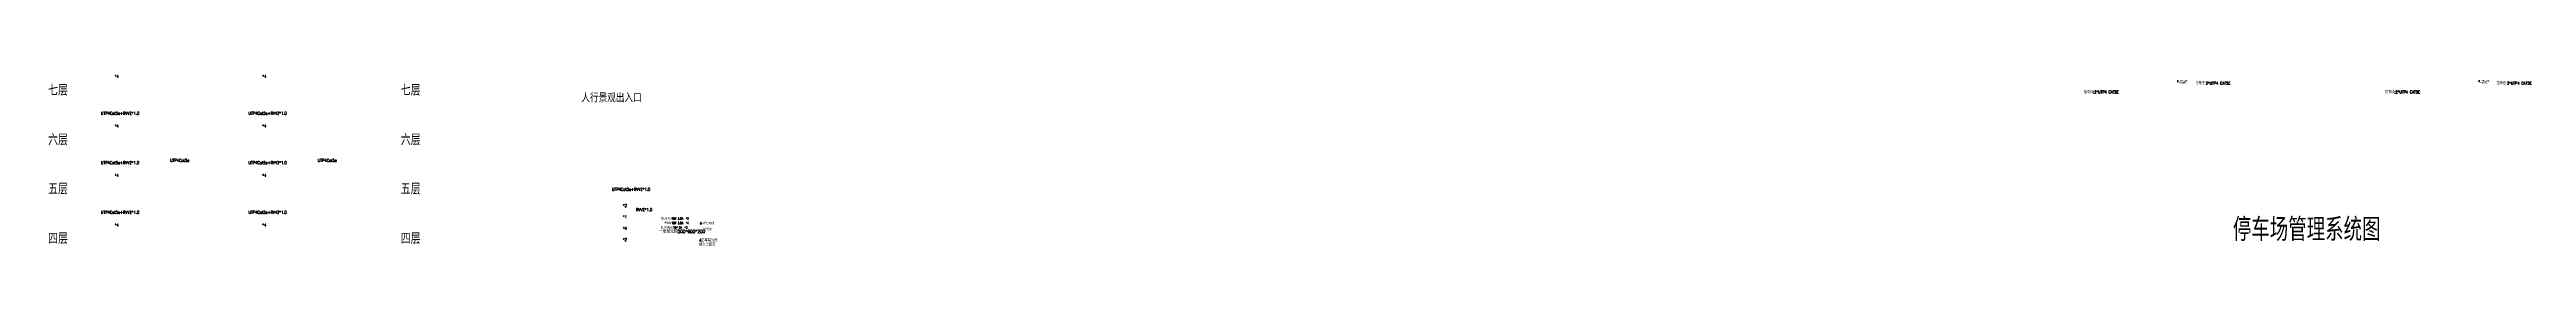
# Model space of a CAD drawing. Extents: x 2114868 to 5528286, y 1846921 to 2016792.
# Drawn here: x 3153838 to 3284745, y 1875653 to 1884724 of the extents above; entities that cross this region are included whole.
import ezdxf
from ezdxf.enums import TextEntityAlignment as Align

# ---------------------------------------------------------------- set-up
doc = ezdxf.new("R2010")
doc.units = 0
doc.header["$LTSCALE"] = 1000
doc.header["$MEASUREMENT"] = 0
for name, color, linetype in [('PUB_TITLE', 4, 'Continuous'), ('T-EQUP-LIST-PLAN', 3, 'Continuous'), ('智能化', 7, 'Continuous')]:
    doc.layers.add(name, color=color, linetype=linetype)
doc.styles.add('_TEL_DIM', font='SIMPLEX', dxfattribs={"width": 0.8, "height": 3.5, "bigfont": 'HZTXT'})
doc.styles.add('HZTXT', font='SIMPLEX.shx', dxfattribs={"width": 0.8, "height": 2500, "bigfont": 'HZTXT.shx'})

msp = doc.modelspace()

# ---------------------------------------------------------------- texts
at = {"layer": 'PUB_TITLE', "style": 'HZTXT', "width": 0.8}
msp.add_text('停车场管理系统图', height=1218.8, dxfattribs=at).set_placement((3269229, 1875918))
at = {"layer": 'T-EQUP-LIST-PLAN', "style": '_TEL_DIM', "width": 0.8}
for s, p in [('七层', (3154287, 1883944)), ('七层', (3172925, 1883944)), ('六层', (3154287, 1881319)), ('六层', (3172925, 1881319)), ('五层', (3154287, 1878694)), ('五层', (3172925, 1878694)), ('四层', (3154287, 1876069)), ('四层', (3172925, 1876069))]:
    msp.add_text(s, height=590, dxfattribs=at).set_placement(p, align=Align.MIDDLE)
at = {"layer": '智能化', "color": 3, "style": '_TEL_DIM', "width": 0.8}
for s, p in [('*4', (3157282, 1884567)), ('*4', (3165082, 1884567)), ('*4', (3157282, 1881942)), ('*4', (3165082, 1881942)), ('*4', (3157282, 1879317)), ('*4', (3165082, 1879317)), ('*2', (3184138, 1877716)), ('*1', (3184138, 1877128)), ('*4', (3157282, 1876692)), ('*4', (3165082, 1876692)), ('*4', (3184138, 1876507)), ('*2', (3184138, 1875919))]:
    msp.add_text(s, height=156.8, dxfattribs=at).set_placement(p)
at = {"layer": '智能化', "color": 3, "linetype": 'ByBlock', "style": '_TEL_DIM', "width": 0.8}
msp.add_text('人行景观出入口', height=421.5, dxfattribs=at).set_placement((3183539, 1883494), align=Align.MIDDLE_CENTER)
at = {"layer": '智能化', "color": 2, "linetype": 'ByBlock', "style": '_TEL_DIM', "width": 0.8}
for p in [(3261352, 1883747, 182), (3267246, 1884211, -44041), (3277274, 1883747, 182), (3283169, 1884211, -44041)]:
    msp.add_text('信号线:2*UTP4 CAT5E', height=151.73, dxfattribs=at).set_placement(p)
for s, height, p in [('8口千兆交换机', 78.8, (3266574, 1884395)), ('千兆光模块', 78.8, (3266574, 1884293)), ('8口千兆交换机', 78.8, (3282496, 1884395)), ('千兆光模块', 78.8, (3282496, 1884293)), ('磁力锁电源', 112.5, (3186453, 1876632)), ('门口机电源', 112.5, (3186453, 1877112)), ('一层单元箱500*600*200', 180, (3187273, 1876430)), ('门禁电源', 112.5, (3186453, 1876872)), ('18V 3.0A  *2', 112.5, (3187169, 1877112)), ('18V 3.0A  *4', 112.5, (3187169, 1876872)), ('12V 5A  *3', 112.5, (3187169, 1876632)), ('8口千兆交换机', 108, (3188608, 1876863)), ('光模块', 135, (3188609, 1876543))]:
    msp.add_text(s, height=height, dxfattribs=at).set_placement(p, align=Align.MIDDLE_CENTER)
at = {"layer": '智能化', "color": 120, "style": '_TEL_DIM', "width": 0.8}
for s, height, p in [('UTP4Cat5e+RVV2*1.0', 156.79, (3156556, 1882618)), ('UTP4Cat5e+RVV2*1.0', 156.79, (3164356, 1882618)), ('UTP4Cat5e+RVV2*1.0', 156.79, (3156556, 1879993)), ('UTP4Cat5e', 156.8, (3160215, 1880116)), ('UTP4Cat5e+RVV2*1.0', 156.79, (3164356, 1879993)), ('UTP4Cat5e', 156.8, (3168015, 1880116)), ('UTP4Cat5e+RVV2*1.0', 156.79, (3183561, 1878581)), ('UTP4Cat5e+RVV2*1.0', 156.79, (3156556, 1877368)), ('UTP4Cat5e+RVV2*1.0', 156.79, (3164356, 1877368)), ('RVV2*1.0', 156.8, (3184835, 1877507)), ('4芯单模光纤', 156.8, (3188174, 1875879)), ('接入消控室', 156.8, (3188174, 1875654))]:
    msp.add_text(s, height=height, dxfattribs=at).set_placement(p)

doc.saveas('drawing.dxf')
